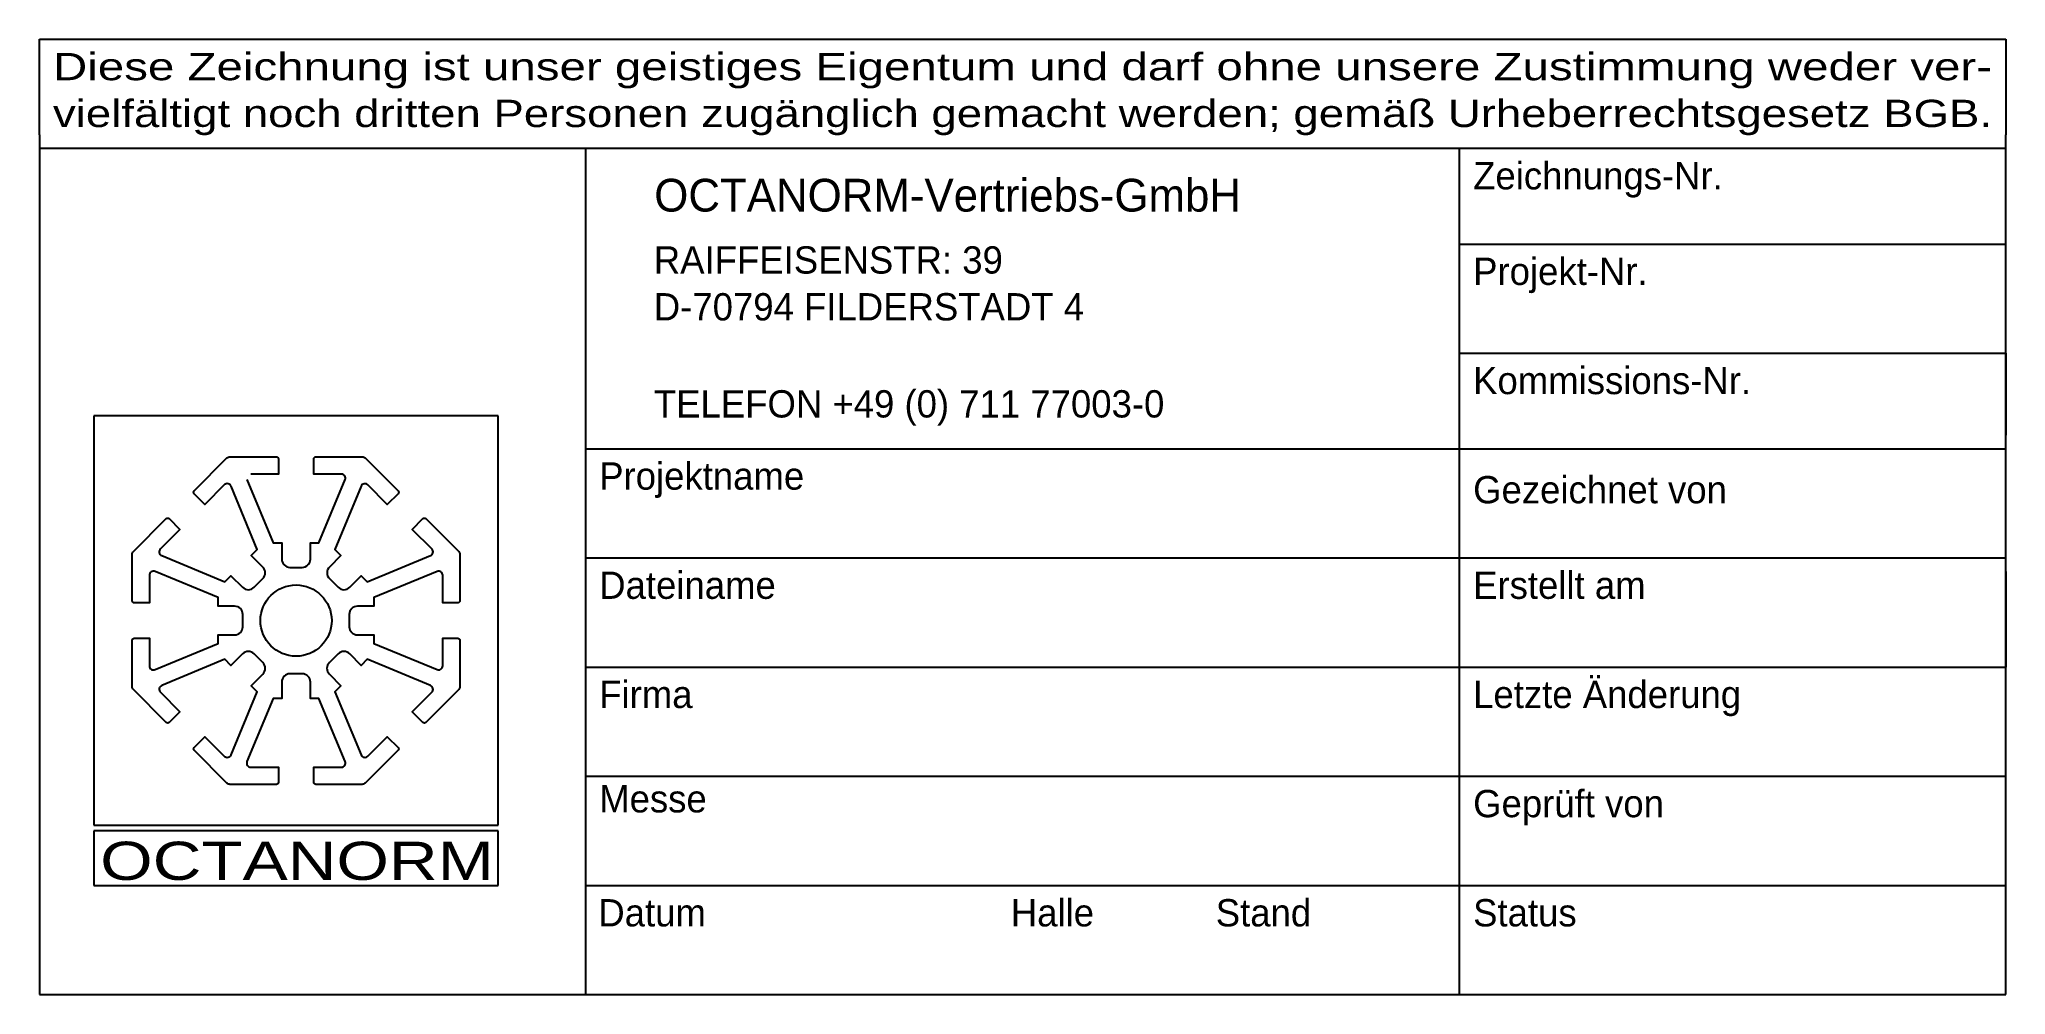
# Paper-space layout 'HP Drucker' of a CAD drawing. Header units: millimetres. Extents: x 0 to 1156, y 1 to 832.
# Drawn here: x 975.8 to 1155.8, y 1 to 88.5 of the extents above; entities that cross this region are included whole.
import ezdxf
from ezdxf.enums import TextEntityAlignment as Align

# ---------------------------------------------------------------- set-up
doc = ezdxf.new("R2010")
doc.units = ezdxf.units.MM
doc.header["$LTSCALE"] = 0.0125
doc.layers.add('KONTUR2', color=1, linetype='Continuous')
doc.layers.add('LIMITS', color=7, linetype='Continuous')
doc.styles.add('GSIMPLEX', font='gsimplex')

# ---------------------------------------------------------------- blocks, each defined once
blk = doc.blocks.new('SYM', base_point=(93.67, 215.1))
at = {"layer": 'KONTUR2'}
blk.add_lwpolyline([(87.68, 232.31), (90.88, 224.6), (91.92, 224.6), (91.92, 222.6, 0.414214), (92.92, 221.6), (94.42, 221.6, 0.414214), (95.42, 222.6), (95.42, 224.6), (96.47, 224.6), (99.67, 232.31, 0.534511), (99.2, 233), (95.83, 233), (95.83, 234.85, -0.414214), (96.08, 235.1), (101.75, 235.1, -0.198912), (102.11, 234.96), (106.12, 230.95, -0.414214), (106.12, 230.59), (104.81, 229.28), (102.42, 231.67, 0.534511), (101.61, 231.51), (98.41, 223.8), (99.15, 223.06), (97.74, 221.64, 0.414214), (97.74, 220.23), (98.8, 219.17, 0.414214), (100.22, 219.17), (101.63, 220.58), (102.37, 219.84), (110.08, 223.04, 0.511709), (110.27, 223.82), (107.86, 226.24), (109.16, 227.55, -0.414214), (109.52, 227.55), (113.53, 223.53, -0.198912), (113.67, 223.18), (113.67, 217.51, -0.414214), (113.42, 217.26), (111.57, 217.26), (111.57, 220.63, 0.534511), (110.88, 221.1), (103.17, 217.9), (103.17, 216.85), (101.17, 216.85, 0.414214), (100.17, 215.85), (100.17, 214.35, 0.414214), (101.17, 213.35), (103.17, 213.35), (103.17, 212.31), (110.88, 209.11, 0.534511), (111.57, 209.57), (111.57, 212.95), (113.42, 212.95, -0.414214), (113.67, 212.7), (113.67, 207.03, -0.198912), (113.53, 206.67), (109.52, 202.66, -0.414214), (109.16, 202.66), (107.86, 203.97), (110.24, 206.36, 0.534511), (110.08, 207.17), (102.37, 210.37), (101.63, 209.62), (100.22, 211.04, 0.414214), (98.8, 211.04), (97.74, 209.98, 0.414214), (97.74, 208.56), (99.15, 207.15), (98.41, 206.41), (101.61, 198.7, 0.534511), (102.42, 198.54), (104.81, 200.92), (106.12, 199.62, -0.414214), (106.12, 199.26), (102.11, 195.25, -0.198912), (101.75, 195.1), (96.08, 195.1, -0.414214), (95.83, 195.35), (95.83, 197.2), (99.2, 197.2, 0.534511), (99.67, 197.9), (96.47, 205.6), (95.42, 205.6), (95.42, 207.6, 0.414214), (94.42, 208.6), (92.92, 208.6, 0.414214), (91.92, 207.6), (91.92, 205.6), (90.88, 205.6), (87.68, 197.9, 0.534511), (88.15, 197.2), (91.52, 197.2), (91.52, 195.35, -0.414214), (91.27, 195.1), (85.6, 195.1, -0.198912), (85.24, 195.25), (81.23, 199.26, -0.414214), (81.23, 199.62), (82.54, 200.92), (84.95, 198.51, 0.511709), (85.74, 198.7), (88.94, 206.41), (88.19, 207.15), (89.61, 208.56, 0.414214), (89.61, 209.98), (88.55, 211.04, 0.414214), (87.13, 211.04), (85.72, 209.62), (84.98, 210.37), (77.27, 207.17, 0.534511), (77.11, 206.36), (79.49, 203.97), (78.19, 202.66, -0.414214), (77.83, 202.66), (73.82, 206.67, -0.198912), (73.67, 207.03), (73.67, 212.7, -0.414214), (73.92, 212.95), (75.77, 212.95), (75.77, 209.54, 0.511709), (76.47, 209.11), (84.17, 212.31), (84.17, 213.35), (86.17, 213.35, 0.414214), (87.17, 214.35), (87.17, 215.85, 0.414214), (86.17, 216.85), (84.17, 216.85), (84.17, 217.9), (76.47, 221.1, 0.534511), (75.77, 220.63), (75.77, 217.26), (73.92, 217.26, -0.414214), (73.67, 217.51), (73.67, 223.18, -0.198912), (73.82, 223.53), (77.83, 227.55, -0.414214), (78.19, 227.55), (79.49, 226.24), (77.11, 223.85, 0.534511), (77.27, 223.04), (84.98, 219.84), (85.72, 220.58), (87.13, 219.17, 0.414214), (88.55, 219.17), (89.61, 220.23, 0.414214), (89.61, 221.64), (88.19, 223.06), (88.94, 223.8), (85.74, 231.51, 0.511709), (84.95, 231.7), (82.54, 229.28), (81.23, 230.59, -0.414214), (81.23, 230.95), (85.24, 234.96, -0.198912), (85.6, 235.1), (91.27, 235.1, -0.414214), (91.52, 234.85), (91.52, 233), (88.15, 233)], format="xyb", dxfattribs=at)
blk.add_circle((93.67, 215.1), 4.35, dxfattribs=at)
blk = doc.blocks.new('Zeichnungskopf')
for p, q in [((-180, 87.5), (0, 87.5)), ((-180, 78.75), (-180, 87.5)), ((0, 87.5), (0, 78.75)), ((-180, 78.75), (-180, 0)), ((0, 77.5), (-180, 77.5)), ((-130, 77.5), (-130, 0)), ((-50, 0), (-50, 77.5)), ((0, 0), (0, 78.75)), ((-50, 68.75), (0, 68.75)), ((-50, 58.75), (0, 58.75)), ((0, 58.75), (0, 51.25)), ((-138, 53.01), (-175, 53.01)), ((-138, 53.01), (-175, 53.01)), ((-175, 53.01), (-175, 15.51)), ((-138, 15.51), (-138, 53.01)), ((-130, 50), (-50, 50)), ((-50, 50), (0, 50)), ((-130, 40), (-50, 40)), ((-50, 40), (0, 40)), ((0, 38.75), (0, 30)), ((-130, 30), (-50, 30)), ((-50, 30), (0, 30)), ((-130, 20), (-50, 20)), ((-50, 20), (0, 20)), ((-175, 15.51), (-138, 15.51)), ((-138, 15.01), (-175, 15.01)), ((-175, 15.01), (-175, 10.01)), ((-138, 10.01), (-138, 15.01)), ((-175, 10.01), (-138, 10.01)), ((-130, 10), (-50, 10)), ((-50, 10), (0, 10)), ((-180, 0), (0, 0))]:
    blk.add_line(p, q)
at = {"xscale": 0.75, "yscale": 0.75, "zscale": 0.75}
blk.add_blockref('SYM', (-156.5, 34.26), dxfattribs=at)
at = {"style": 'GSIMPLEX'}
for s, height, p in [('Zeichnungs-Nr.', 2.5, (-48.75, 73.75)), ('OCTANORM-Vertriebs-GmbH', 3, (-123.71, 71.72)), ('RAIFFEISENSTR: 39', 2.5, (-123.75, 66.04)), ('Projekt-Nr.', 2.5, (-48.75, 65)), ('D-70794 FILDERSTADT 4', 2.5, (-123.75, 61.75)), ('Kommissions-Nr.', 2.5, (-48.75, 55)), ('TELEFON +49 (0) 711 77003-0', 2.5, (-123.75, 52.86)), ('Projektname', 2.5, (-128.75, 46.25)), ('Gezeichnet von', 2.5, (-48.75, 45)), ('Dateiname', 2.5, (-128.75, 36.25)), ('Erstellt am', 2.5, (-48.75, 36.25)), ('Firma', 2.5, (-128.75, 26.25)), ('Letzte Änderung', 2.5, (-48.75, 26.25)), ('Messe', 2.5, (-128.75, 16.69)), ('Datum', 2.5, (-128.83, 6.25)), ('Halle', 2.5, (-91.07, 6.25)), ('Stand', 2.5, (-72.31, 6.25))]:
    blk.add_text(s, height=height, dxfattribs=at).set_placement(p)
at = {"style": 'GSIMPLEX', "width": 1.318447}
blk.add_text('OCTANORM', height=3.5, dxfattribs=at).set_placement((-174.43, 10.51), (-138.39, 10.51), align=Align.FIT)
at = {"style": 'GSIMPLEX'}
for tag, p in [('ass.projectdrawings.no', (-2.5, 70)), ('ass.projects.no', (-2.5, 60)), ('ass.projects.commissionno', (-2.5, 51.25)), ('ass.projectdrawings.drawnby', (-2.5, 41.25)), ('ass.projectdrawings.insertdate.date', (-2.5, 31.25)), ('ass.projectdrawings.updatedate.date', (-2.5, 21.25)), ('ass.projectdrawings.checkedby', (-2.5, 11.25)), ('ass.projects.stateid.ChoiceLists.description', (-2.5, 1.25))]:
    blk.add_attdef(tag, text='', height=3, dxfattribs=at).set_placement(p, align=Align.RIGHT)
for tag, p in [('ass.Projects.name', (-125.67, 41.25)), ('ass.projectdrawings.filename', (-125.67, 31.25)), ('ass.customers.name', (-125.67, 21.25))]:
    blk.add_attdef(tag, p, '', height=3, dxfattribs=at)
at = {"style": 'GSIMPLEX', "width": 0.7}
for tag, p in [('ass.fairs.name', (-125.67, 11.25)), ('ass.fairs.fairstartdate', (-128.76, 1.29)), ('ass.projectdrawings.hall', (-90.97, 1.25)), ('ass.projectdrawings.standno', (-69.32, 1.25))]:
    blk.add_attdef(tag, p, '', height=3, dxfattribs=at)
at = {"layer": 'LIMITS', "style": 'GSIMPLEX'}
for s, width, p, p2 in [('Diese Zeichnung ist unser geistiges Eigentum und darf ohne unsere Zustimmung weder ver-', 0.976424, (-178.75, 83.75), (-1.25, 83.75)), ('vielfältigt noch dritten Personen zugänglich gemacht werden; gemäß Urheberrechtsgesetz BGB.', 0.956996, (-178.75, 79.46), (-1.25, 79.46))]:
    blk.add_text(s, height=2.5, dxfattribs=dict(at, width=width)).set_placement(p, p2, align=Align.FIT)
for s, p in [('Geprüft von', (-48.75, 16.25)), ('Status', (-48.75, 6.25))]:
    blk.add_text(s, height=2.5, dxfattribs=at).set_placement(p)

psp = doc.layouts.new('HP Drucker')

# ---------------------------------------------------------------- block references
psp.add_blockref('Zeichnungskopf', (1155.79, 0.97))

doc.saveas('drawing.dxf')
